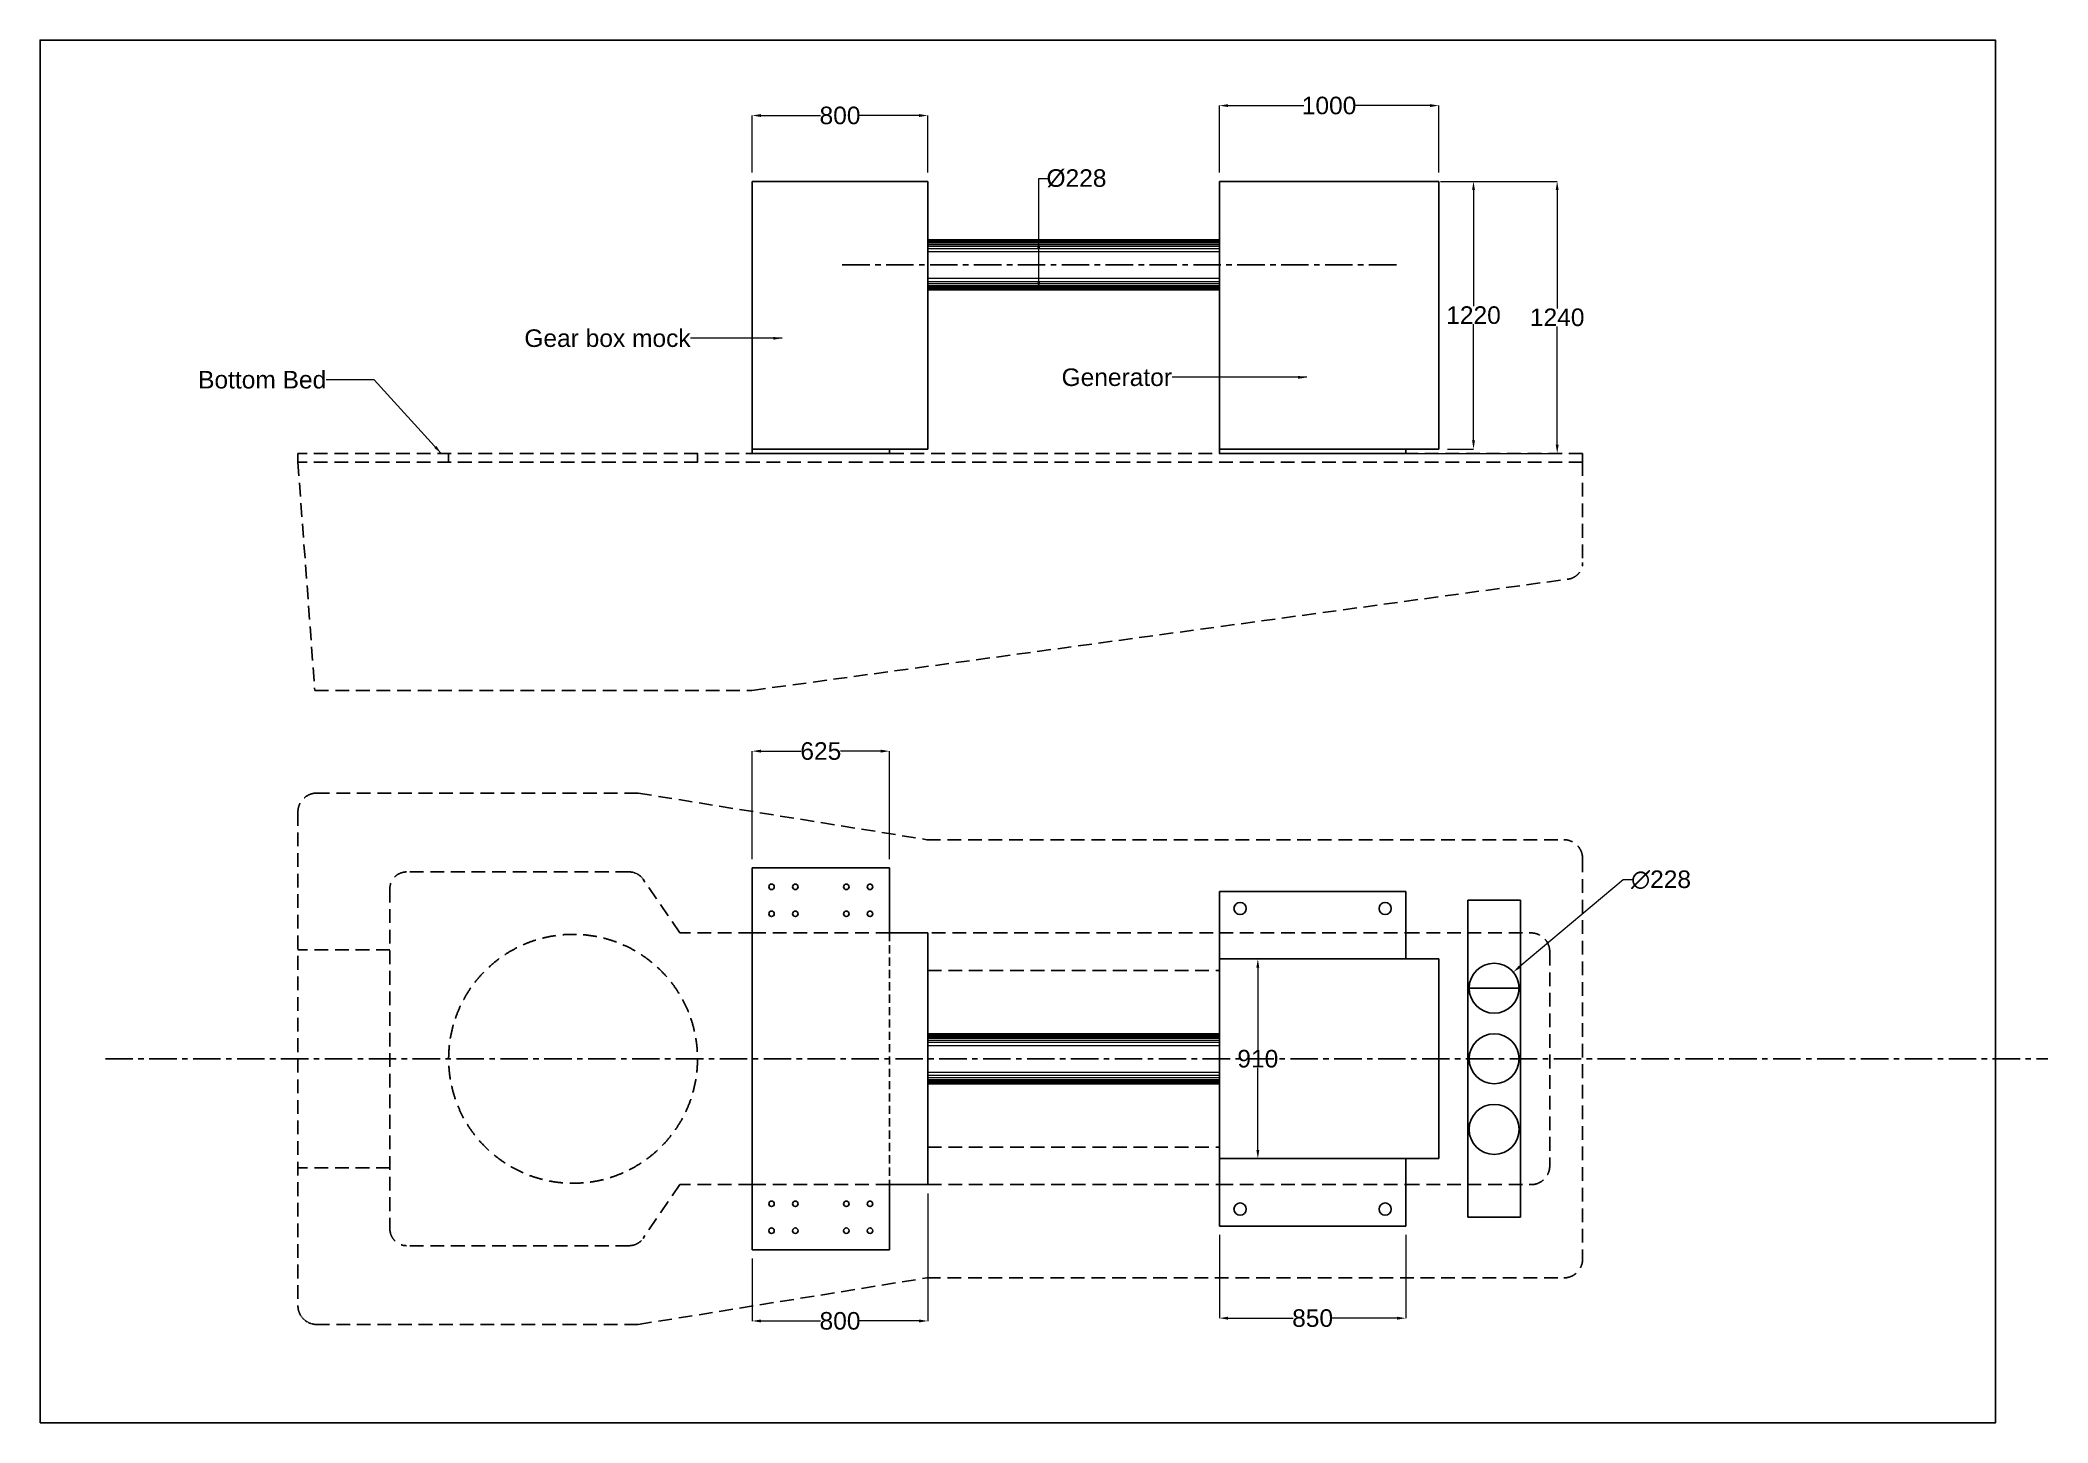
# Model space of a CAD drawing. Header units: inches. Extents: x -6120 to 26487, y 36630 to 73991.
# Drawn here: x -6120 to 3029, y 36630 to 42930 of the extents above; entities that cross this region are included whole.
import ezdxf

# ---------------------------------------------------------------- set-up
doc = ezdxf.new("R2010")
doc.units = ezdxf.units.IN
doc.header["$MEASUREMENT"] = 0
doc.linetypes.add('CENTER', pattern=[2, 1.25, -0.25, 0.25, -0.25])
doc.linetypes.add('HIDDEN', pattern=[0.375, 0.25, -0.125])
doc.layers.get('0').update_dxf_attribs({"true_color": 0xffffff})
doc.layers.get('Defpoints').update_dxf_attribs({"lineweight": 40})
doc.styles.get("Standard").update_dxf_attribs({"font": 'arial.ttf'})
doc.dimstyles.get("Standard").update_dxf_attribs({"dimtxt": 80, "dimasz": 40, "dimexe": 0.593, "dimexo": 40, "dimgap": 0.09, "dimtad": 0, "dimtih": 1, "dimtoh": 1, "dimdec": 0, "dimzin": 0, "dimdsep": 46, "dimtxsty": 'Standard', "dimcen": 0.09, "dimadec": 0, "dimazin": 0, "dimtfac": 1, "dimtdec": 0, "dimtofl": 0, "dimtmove": 0, "dimatfit": 3, "dimfxl": 1, "dimtolj": 1, "dimtzin": 0, "dimlwd": 5, "dimlwe": 5, "dimarcsym": 0})

msp = doc.modelspace()

# ---------------------------------------------------------------- texts
at = {"ltscale": 10, "char_height": 80, "attachment_point": 6}
for s, insert in [('Gear box mock', (-3156.1, 41571.4)), ('Bottom Bed', (-4816.5, 41382.2)), ('Generator ', (-962.5, 41393.5))]:
    msp.add_mtext(s, dxfattribs=dict(at, insert=insert))

# ---------------------------------------------------------------- blocks, each defined once
blk = doc.blocks.new('*D1')
at = {"color": 0, "lineweight": 5, "ltscale": 10, "transparency": 16777216}
for p, q in [((-2875.3, 39198.5), (-2875.3, 39690.9)), ((-2835.3, 39690.3), (-2651.8, 39690.3)), ((-2290.3, 39690.3), (-2473.8, 39690.3)), ((-2250.3, 39198.5), (-2250.3, 39690.9))]:
    blk.add_line(p, q, dxfattribs=at)
at = {"color": 0, "ltscale": 10, "transparency": 16777216}
for points in [[(-2835.3, 39696.9), (-2835.3, 39683.6), (-2875.3, 39690.3)], [(-2290.3, 39696.9), (-2290.3, 39683.6), (-2250.3, 39690.3)]]:
    blk.add_solid(points, dxfattribs=at)
at = {"layer": 'Defpoints', "color": 0, "ltscale": 10, "transparency": 16777216}
for p in [(-2250.3, 39690.3), (-2875.3, 39158.5), (-2250.3, 39158.5)]:
    blk.add_point(p, dxfattribs=at)
at = {"color": 0, "ltscale": 10, "transparency": 16777216, "insert": (-2562.8, 39690.3), "char_height": 80, "attachment_point": 5}
blk.add_mtext('\\A1;625', dxfattribs=at)
blk = doc.blocks.new('*D2')
at = {"color": 0, "lineweight": 5, "ltscale": 10, "transparency": 16777216}
for p, q in [((-2075.3, 37675), (-2075.3, 37093.4)), ((-2875.3, 37378.5), (-2875.3, 37093.4)), ((-2835.3, 37094), (-2563.7, 37094)), ((-2115.3, 37094), (-2386.9, 37094))]:
    blk.add_line(p, q, dxfattribs=at)
at = {"color": 0, "ltscale": 10, "transparency": 16777216}
for points in [[(-2835.3, 37100.7), (-2835.3, 37087.3), (-2875.3, 37094)], [(-2115.3, 37100.7), (-2115.3, 37087.3), (-2075.3, 37094)]]:
    blk.add_solid(points, dxfattribs=at)
at = {"layer": 'Defpoints', "color": 0, "ltscale": 10, "transparency": 16777216}
for p in [(-2075.3, 37715), (-2875.3, 37418.5), (-2875.3, 37094)]:
    blk.add_point(p, dxfattribs=at)
at = {"color": 0, "ltscale": 10, "transparency": 16777216, "insert": (-2475.3, 37094), "char_height": 80, "attachment_point": 5}
blk.add_mtext('\\A1;800', dxfattribs=at)
blk = doc.blocks.new('*D3')
at = {"color": 0, "lineweight": 5, "ltscale": 10, "transparency": 16777216}
for p, q in [((-746.7, 37486), (-746.7, 37106)), ((103.3, 37486), (103.3, 37106)), ((-706.7, 37106.6), (-410.1, 37106.6)), ((63.3, 37106.6), (-233.3, 37106.6))]:
    blk.add_line(p, q, dxfattribs=at)
at = {"color": 0, "ltscale": 10, "transparency": 16777216}
for points in [[(-706.7, 37113.3), (-706.7, 37099.9), (-746.7, 37106.6)], [(63.3, 37113.3), (63.3, 37099.9), (103.3, 37106.6)]]:
    blk.add_solid(points, dxfattribs=at)
at = {"layer": 'Defpoints', "color": 0, "ltscale": 10, "transparency": 16777216}
for p in [(-746.7, 37526), (103.3, 37526), (103.3, 37106.6)]:
    blk.add_point(p, dxfattribs=at)
at = {"color": 0, "ltscale": 10, "transparency": 16777216, "insert": (-321.7, 37106.6), "char_height": 80, "attachment_point": 5}
blk.add_mtext('\\A1;850', dxfattribs=at)
blk = doc.blocks.new('*D4')
at = {"color": 0, "lineweight": 5, "ltscale": 10, "transparency": 16777216}
for p, q in [((-361.7, 38743.5), (-572, 38743.5)), ((-571.4, 38703.5), (-571.4, 38329.4)), ((-571.4, 37873.5), (-571.4, 38247.6)), ((-361.7, 37833.5), (-572, 37833.5))]:
    blk.add_line(p, q, dxfattribs=at)
at = {"color": 0, "ltscale": 10, "transparency": 16777216}
for points in [[(-578.1, 38703.5), (-564.7, 38703.5), (-571.4, 38743.5)], [(-578.1, 37873.5), (-564.7, 37873.5), (-571.4, 37833.5)]]:
    blk.add_solid(points, dxfattribs=at)
at = {"layer": 'Defpoints', "color": 0, "ltscale": 10, "transparency": 16777216}
for p in [(-321.7, 38743.5), (-571.4, 37833.5), (-321.7, 37833.5)]:
    blk.add_point(p, dxfattribs=at)
at = {"color": 0, "ltscale": 10, "transparency": 16777216, "insert": (-571.4, 38288.5), "char_height": 80, "attachment_point": 5}
blk.add_mtext('\\A1;910', dxfattribs=at)
blk = doc.blocks.new('*D5')
at = {"color": 0, "lineweight": 5, "ltscale": 10, "transparency": 16777216}
for p, q in [((1094.1, 39104), (623.3, 38709)), ((1134.1, 39104), (1094.1, 39104)), ((505.2, 38610), (505.4, 38610)), ((505.3, 38609.9), (505.3, 38610.1))]:
    blk.add_line(p, q, dxfattribs=at)
at = {"color": 0, "ltscale": 10, "transparency": 16777216}
blk.add_solid([(619, 38714.1), (627.5, 38703.9), (592.6, 38683.3)], dxfattribs=at)
at = {"layer": 'Defpoints', "color": 0, "ltscale": 10, "transparency": 16777216}
for p in [(592.6, 38683.3), (418, 38536.7)]:
    blk.add_point(p, dxfattribs=at)
at = {"color": 0, "ltscale": 10, "transparency": 16777216, "insert": (1266.1, 39104), "char_height": 80, "attachment_point": 5}
blk.add_mtext('\\A1;∅228', dxfattribs=at)
blk = doc.blocks.new('*D6')
at = {"color": 0, "lineweight": 5, "ltscale": 10, "transparency": 16777216}
for p, q in [((293.3, 42286.5), (412.1, 42286.5)), ((411.5, 42246.5), (411.5, 41717.4)), ((411.5, 41106.5), (411.5, 41635.6)), ((293.3, 41066.5), (412.1, 41066.5))]:
    blk.add_line(p, q, dxfattribs=at)
at = {"color": 0, "ltscale": 10, "transparency": 16777216}
for points in [[(404.9, 42246.5), (418.2, 42246.5), (411.5, 42286.5)], [(404.9, 41106.5), (418.2, 41106.5), (411.5, 41066.5)]]:
    blk.add_solid(points, dxfattribs=at)
at = {"layer": 'Defpoints', "color": 0, "ltscale": 10, "transparency": 16777216}
for p in [(253.3, 42286.5), (253.3, 41066.5), (411.5, 41066.5)]:
    blk.add_point(p, dxfattribs=at)
at = {"color": 0, "ltscale": 10, "transparency": 16777216, "insert": (411.5, 41676.5), "char_height": 80, "attachment_point": 5}
blk.add_mtext('\\A1;1220', dxfattribs=at)
blk = doc.blocks.new('*D7')
at = {"color": 0, "lineweight": 5, "ltscale": 10, "transparency": 16777216}
for p, q in [((260.3, 42286.5), (793.4, 42286.5)), ((792.8, 42246.5), (792.8, 41707.4)), ((792.8, 41086.5), (792.8, 41625.6)), ((143.3, 41046.5), (793.4, 41046.5))]:
    blk.add_line(p, q, dxfattribs=at)
at = {"color": 0, "ltscale": 10, "transparency": 16777216}
for points in [[(786.1, 42246.5), (799.4, 42246.5), (792.8, 42286.5)], [(786.1, 41086.5), (799.4, 41086.5), (792.8, 41046.5)]]:
    blk.add_solid(points, dxfattribs=at)
at = {"layer": 'Defpoints', "color": 0, "ltscale": 10, "transparency": 16777216}
for p in [(220.3, 42286.5), (792.8, 42286.5), (103.3, 41046.5)]:
    blk.add_point(p, dxfattribs=at)
at = {"color": 0, "ltscale": 10, "transparency": 16777216, "insert": (792.8, 41666.5), "char_height": 80, "attachment_point": 5}
blk.add_mtext('\\A1;1240', dxfattribs=at)
blk = doc.blocks.new('*D8')
at = {"color": 0, "lineweight": 5, "ltscale": 10, "transparency": 16777216}
for p, q in [((-2875.3, 42326.5), (-2875.3, 42587)), ((-2835.3, 42586.4), (-2563.7, 42586.4)), ((-2115.3, 42586.4), (-2386.9, 42586.4)), ((-2075.3, 42326.5), (-2075.3, 42587))]:
    blk.add_line(p, q, dxfattribs=at)
at = {"color": 0, "ltscale": 10, "transparency": 16777216}
for points in [[(-2835.3, 42593.1), (-2835.3, 42579.7), (-2875.3, 42586.4)], [(-2115.3, 42593.1), (-2115.3, 42579.7), (-2075.3, 42586.4)]]:
    blk.add_solid(points, dxfattribs=at)
at = {"layer": 'Defpoints', "color": 0, "ltscale": 10, "transparency": 16777216}
for p in [(-2075.3, 42586.4), (-2875.3, 42286.5), (-2075.3, 42286.5)]:
    blk.add_point(p, dxfattribs=at)
at = {"color": 0, "ltscale": 10, "transparency": 16777216, "insert": (-2475.3, 42586.4), "char_height": 80, "attachment_point": 5}
blk.add_mtext('\\A1;800', dxfattribs=at)
blk = doc.blocks.new('*D9')
at = {"color": 0, "lineweight": 5, "ltscale": 10, "transparency": 16777216}
for p, q in [((-746.7, 42326.5), (-746.7, 42632.2)), ((-706.7, 42631.6), (-362.3, 42631.6)), ((213.3, 42631.6), (-131, 42631.6)), ((253.3, 42326.5), (253.3, 42632.2))]:
    blk.add_line(p, q, dxfattribs=at)
at = {"color": 0, "ltscale": 10, "transparency": 16777216}
for points in [[(-706.7, 42638.3), (-706.7, 42625), (-746.7, 42631.6)], [(213.3, 42638.3), (213.3, 42625), (253.3, 42631.6)]]:
    blk.add_solid(points, dxfattribs=at)
at = {"layer": 'Defpoints', "color": 0, "ltscale": 10, "transparency": 16777216}
for p in [(253.3, 42631.6), (-746.7, 42286.5), (253.3, 42286.5)]:
    blk.add_point(p, dxfattribs=at)
at = {"color": 0, "ltscale": 10, "transparency": 16777216, "insert": (-246.7, 42631.6), "char_height": 80, "attachment_point": 5}
blk.add_mtext('\\A1;1000', dxfattribs=at)
blk = doc.blocks.new('*D10')
at = {"color": 0, "lineweight": 5, "ltscale": 10, "transparency": 16777216}
for p, q in [((-1569.9, 42019.5), (-1569.9, 42300)), ((-1569.9, 42300), (-1529.9, 42300)), ((-1437.8, 42019.5), (-1570.5, 42019.5)), ((-1569.9, 41831.5), (-1569.9, 41979.5)), ((-1437.8, 41791.5), (-1570.5, 41791.5))]:
    blk.add_line(p, q, dxfattribs=at)
at = {"color": 0, "ltscale": 10, "transparency": 16777216}
for points in [[(-1576.6, 41979.5), (-1563.2, 41979.5), (-1569.9, 42019.5)], [(-1576.6, 41831.5), (-1563.2, 41831.5), (-1569.9, 41791.5)]]:
    blk.add_solid(points, dxfattribs=at)
at = {"layer": 'Defpoints', "color": 0, "ltscale": 10, "transparency": 16777216}
for p in [(-1397.8, 42019.5), (-1569.9, 41791.5), (-1397.8, 41791.5)]:
    blk.add_point(p, dxfattribs=at)
at = {"color": 0, "ltscale": 10, "transparency": 16777216, "insert": (-1397.8, 42300), "char_height": 80, "attachment_point": 5}
blk.add_mtext('\\A1;%%C228', dxfattribs=at)

# ---------------------------------------------------------------- dimensions: what is measured, and where the dimension line sits
at = {"ltscale": 10}
for base, p1, p2, picture, middle in [((-2075.3, 42586.4), (-2875.3, 42286.5), (-2075.3, 42286.5), '*D8', (-2475.3, 42586.4)), ((253.3, 42631.6), (-746.7, 42286.5), (253.3, 42286.5), '*D9', (-246.7, 42631.6)), ((-2250.3, 39690.3), (-2875.3, 39158.5), (-2250.3, 39158.5), '*D1', (-2562.8, 39690.3)), ((-2875.3, 37094), (-2075.3, 37715), (-2875.3, 37418.5), '*D2', (-2475.3, 37094)), ((103.3, 37106.6), (-746.7, 37526), (103.3, 37526), '*D3', (-321.7, 37106.6))]:
    dim = msp.add_linear_dim(base=base, p1=p1, p2=p2, dimstyle='Standard', dxfattribs=at)
    dim.commit()
    dim.dimension.update_dxf_attribs({"geometry": picture, "text_midpoint": middle})
dim = msp.add_linear_dim(base=(-1569.9, 41791.5), p1=(-1397.8, 42019.5), p2=(-1397.8, 41791.5), angle=90, text='%%C<>', dimstyle='Standard', dxfattribs=at)
dim.commit()
dim.dimension.update_dxf_attribs({"geometry": '*D10', "text_midpoint": (-1397.8, 42300), "dimtype": 160})
for base, p1, p2, picture, middle in [((792.8, 42286.5), (103.3, 41046.5), (220.3, 42286.5), '*D7', (792.8, 41666.5)), ((-571.4, 37833.5), (-321.7, 38743.5), (-321.7, 37833.5), '*D4', (-571.4, 38288.5))]:
    dim = msp.add_linear_dim(base=base, p1=p1, p2=p2, angle=90, dimstyle='Standard', dxfattribs=at)
    dim.commit()
    dim.dimension.update_dxf_attribs({"geometry": picture, "text_midpoint": middle})
dim = msp.add_linear_dim(base=(411.5, 41066.5), p1=(253.3, 42286.5), p2=(253.3, 41066.5), angle=90, dimstyle='Standard', dxfattribs=at)
dim.commit()
dim.dimension.update_dxf_attribs({"geometry": '*D6', "text_midpoint": (411.5, 41676.5), "dimtype": 160})
dim = msp.add_diameter_dim_2p(p1=(418, 38536.7), p2=(592.6, 38683.3), dimstyle='Standard', dxfattribs=at)
dim.commit()
dim.dimension.update_dxf_attribs({"geometry": '*D5', "text_midpoint": (1266.1, 39104), "dimtype": 163})

# ---------------------------------------------------------------- linework, layer by layer
at = {"ltscale": 10}
for p, q in [((-2875.3, 42286.5), (-2875.3, 41066.5)), ((-2875.3, 42286.5), (-2075.3, 42286.5)), ((-2075.3, 42286.5), (-2075.3, 41066.5)), ((-746.7, 42286.5), (253.3, 42286.5)), ((-746.7, 42286.5), (-746.7, 41066.5)), ((253.3, 42286.5), (253.3, 41066.5)), ((-2075.3, 42019.5), (-746.7, 42019.5)), ((-2075.3, 41791.5), (-746.7, 41791.5)), ((-2875.3, 41066.5), (-2075.3, 41066.5)), ((-2875.3, 41066.5), (-2875.3, 41046.5)), ((-2875.3, 41046.5), (-2250.3, 41046.5)), ((-2250.3, 41066.5), (-2250.3, 41046.5)), ((-746.7, 41066.5), (253.3, 41066.5)), ((-746.7, 41066.5), (-746.7, 41046.5)), ((-746.7, 41046.5), (103.3, 41046.5)), ((103.3, 41066.5), (103.3, 41046.5)), ((908.7, 41006.5), (908.7, 41046.5)), ((-746.7, 39051), (-746.7, 38743.5)), ((-746.7, 39051), (103.3, 39051)), ((103.3, 39051), (103.3, 38743.5)), ((385.3, 39010.8), (385.3, 37566.2)), ((385.3, 39010.8), (625.3, 39010.8)), ((625.3, 39010.8), (625.3, 37566.2)), ((-2875.3, 38862), (-2875.3, 37715)), ((-2250.3, 38862), (-2075.3, 38862)), ((-2075.3, 38862), (-2075.3, 37715)), ((-746.7, 37833.5), (-746.7, 38743.5)), ((253.3, 38743.5), (-746.7, 38743.5)), ((253.3, 37833.5), (253.3, 38743.5)), ((385.3, 38610), (625.3, 38610)), ((-2075.3, 38402.5), (-746.7, 38402.5)), ((-2075.3, 38174.5), (-746.7, 38174.5)), ((-746.7, 37833.5), (-746.7, 37526)), ((253.3, 37833.5), (-746.7, 37833.5)), ((103.3, 37833.5), (103.3, 37526)), ((-2250.3, 37715), (-2075.3, 37715)), ((-746.7, 37526), (103.3, 37526)), ((385.3, 37566.2), (625.3, 37566.2))]:
    msp.add_line(p, q, dxfattribs=at)
at = {"color": 8, "lineweight": 5, "ltscale": 10}
for p, q in [((-2075.3, 42016.9), (-746.7, 42016.9)), ((-2075.3, 42013.7), (-746.7, 42013.7)), ((-2075.3, 42010.2), (-746.7, 42010.2)), ((-2075.3, 42005.6), (-746.7, 42005.6)), ((-2075.3, 41999.1), (-746.7, 41999.1)), ((-2075.3, 41990.6), (-746.7, 41990.6)), ((-2075.3, 41980.7), (-746.7, 41980.7)), ((-2075.3, 41966.3), (-746.7, 41966.3)), ((-2075.3, 41844.7), (-746.7, 41844.7)), ((-2075.3, 41830.4), (-746.7, 41830.4)), ((-2075.3, 41820.4), (-746.7, 41820.4)), ((-2075.3, 41811.9), (-746.7, 41811.9)), ((-2075.3, 41805.4), (-746.7, 41805.4)), ((-2075.3, 41800.8), (-746.7, 41800.8)), ((-2075.3, 41797.3), (-746.7, 41797.3)), ((-2075.3, 41794.2), (-746.7, 41794.2)), ((-2075.3, 38399.9), (-746.7, 38399.9)), ((-2075.3, 38396.7), (-746.7, 38396.7)), ((-2075.3, 38393.2), (-746.7, 38393.2)), ((-2075.3, 38388.6), (-746.7, 38388.6)), ((-2075.3, 38382.1), (-746.7, 38382.1)), ((-2075.3, 38373.6), (-746.7, 38373.6)), ((-2075.3, 38363.7), (-746.7, 38363.7)), ((-2075.3, 38349.3), (-746.7, 38349.3)), ((-2075.3, 38227.7), (-746.7, 38227.7)), ((-2075.3, 38213.3), (-746.7, 38213.3)), ((-2075.3, 38203.4), (-746.7, 38203.4)), ((-2075.3, 38194.9), (-746.7, 38194.9)), ((-2075.3, 38188.4), (-746.7, 38188.4)), ((-2075.3, 38183.8), (-746.7, 38183.8)), ((-2075.3, 38180.3), (-746.7, 38180.3)), ((-2075.3, 38177.1), (-746.7, 38177.1))]:
    msp.add_line(p, q, dxfattribs=at)
at = {"color": 252, "linetype": 'CENTER', "ltscale": 100, "true_color": 0x939598}
for p, q in [((-2464.9, 41905.5), (82.4, 41905.5)), ((-5823.1, 38288.5), (3028.7, 38288.5))]:
    msp.add_line(p, q, dxfattribs=at)
at = {"color": 251, "linetype": 'HIDDEN', "ltscale": 250, "true_color": 0x696b6d}
for p, q in [((-4945.6, 41006.5), (-4945.6, 41046.5)), ((908.7, 41046.5), (-4945.6, 41046.5)), ((908.7, 41006.5), (-4945.6, 41006.5)), ((-4945.6, 41006.5), (-4868.6, 39967)), ((-4258.7, 41006.5), (-4258.7, 41046.5)), ((-3124.7, 41006.5), (-3124.7, 41046.5)), ((908.7, 41006.5), (908.7, 40549.4)), ((-2876.7, 39967), (842.7, 40473.9)), ((-4868.6, 39967), (-2876.7, 39967)), ((-3395.5, 39499.2), (-4859.6, 39499.2)), ((-3395.5, 39499.2), (-2079.4, 39286.8)), ((-4945.6, 39413.2), (-4945.6, 37163.8)), ((-2079.4, 39286.8), (822.7, 39286.8)), ((908.7, 39200.9), (908.7, 37376.1)), ((-3435.7, 39140), (-4450.1, 39140)), ((-3205.1, 38862), (-3372.8, 39106.8)), ((-4526.3, 39063.7), (-4526.3, 37513.3)), ((-2875.3, 38862), (-3205.1, 38862)), ((-2250.3, 38862), (-2875.3, 38862)), ((-2150.3, 38862), (-746.7, 38862)), ((-746.7, 38862), (103.3, 38862)), ((103.3, 38862), (673, 38862)), ((-4526.3, 38785.4), (-4945.6, 38785.4)), ((759, 38776.1), (759, 37800.9)), ((-2075.3, 38690.4), (-746.7, 38690.4)), ((-2075.3, 37886.6), (-746.7, 37886.6)), ((-4526.3, 37791.6), (-4945.6, 37791.6)), ((-3205.1, 37715), (-3372.8, 37470.2)), ((-2875.3, 37715), (-3205.1, 37715)), ((-2875.3, 37715), (-2250.3, 37715)), ((-2075.3, 37715), (-746.7, 37715)), ((-746.7, 37715), (103.3, 37715)), ((103.3, 37715), (673, 37715)), ((-3435.7, 37437), (-4450.1, 37437)), ((-3395.5, 37077.8), (-2079.4, 37290.2)), ((-2079.4, 37290.2), (822.7, 37290.2)), ((-3395.5, 37077.8), (-4859.6, 37077.8))]:
    msp.add_line(p, q, dxfattribs=at)
for p, q in [((-2875.3, 39158.5), (-2250.3, 39158.5)), ((-2875.3, 38862), (-2875.3, 39158.5)), ((-2250.3, 38862), (-2250.3, 39158.5)), ((-2875.3, 37418.5), (-2875.3, 37715)), ((-2250.3, 37418.5), (-2250.3, 37715)), ((-2875.3, 37418.5), (-2250.3, 37418.5))]:
    msp.add_line(p, q)
at = {"color": 252, "linetype": 'HIDDEN', "ltscale": 10, "true_color": 0x939598}
msp.add_line((-2250.3, 38862), (-2150.3, 38862), dxfattribs=at)
at = {"linetype": 'HIDDEN', "ltscale": 150}
msp.add_line((-2250.3, 38862), (-2250.3, 37715), dxfattribs=at)
at = {"ltscale": 10}
msp.add_lwpolyline([(-6120.2, 36629.8), (2789.8, 36629.8), (2789.8, 42929.8), (-6120.2, 42929.8)], close=True, dxfattribs=at)
for centre, radius in [((-2787.2, 39071.9), 12.5), ((-2678.9, 39071.9), 12.5), ((-2446.7, 39071.9), 12.5), ((-2338.4, 39071.9), 12.5), ((-652.3, 38973.3), 27.8), ((8.9, 38973.3), 27.8), ((-2787.2, 38949.2), 12.5), ((-2678.9, 38949.2), 12.5), ((-2446.7, 38949.2), 12.5), ((-2338.4, 38949.2), 12.5), ((505.3, 38610), 114), ((505.3, 38288.5), 114), ((505.3, 37967), 114), ((-2787.2, 37627.8), 12.5), ((-2678.9, 37627.8), 12.5), ((-2446.7, 37627.8), 12.5), ((-2338.4, 37627.8), 12.5), ((-652.3, 37603.7), 27.8), ((8.9, 37603.7), 27.8), ((-2787.2, 37505.1), 12.5), ((-2678.9, 37505.1), 12.5), ((-2446.7, 37505.1), 12.5), ((-2338.4, 37505.1), 12.5)]:
    msp.add_circle(centre, radius, dxfattribs=at)
at = {"color": 251, "linetype": 'HIDDEN', "ltscale": 250, "true_color": 0x696b6d}
msp.add_circle((-3691.7, 38288.5), 567, dxfattribs=at)
for centre, radius, start, end in [((832.4, 40549.4), 76.3, 277.75964, 0), ((-4859.6, 39413.2), 85.9, 90, 180), ((822.7, 39200.9), 85.9, 0, 90), ((-4450.1, 39063.7), 76.3, 90, 180), ((673, 38776.1), 85.9, 0, 90), ((673, 37800.9), 85.9, 270, 0), ((-4450.1, 37513.3), 76.3, 180, 270), ((-3435.7, 37513.3), 76.3, 270, 325.59234), ((822.7, 37376.1), 85.9, 270, 0)]:
    msp.add_arc(centre, radius, start, end, dxfattribs=at)
at = {"color": 251, "linetype": 'HIDDEN', "ltscale": 10, "true_color": 0x696b6d}
for centre, radius, start, end in [((-3435.7, 39063.7), 76.3, 34.40766, 90), ((-4859.6, 37163.8), 85.9, 180, 270)]:
    msp.add_arc(centre, radius, start, end, dxfattribs=at)

msp.set_redraw_order([(e.dxf.handle, doc.entitydb.next_handle()) for e in msp.query("TEXT MTEXT ATTDEF DIMENSION ARC_DIMENSION")])  # texts and dimensions are drawn at this point

# ---------------------------------------------------------------- leaders
at = {"ltscale": 10, "annotation_type": 0, "has_hookline": 1, "hookline_direction": 1}
for points, text_width in [([(-2739, 41571.4), (-3156.1, 41571.4)], 751.4), ([(-4292.3, 41046.5), (-4597.6, 41382.2), (-4816.5, 41382.2)], 567.7), ([(-347.6, 41393.5), (-962.4, 41393.5)], 498.8)]:
    msp.add_leader(points, dimstyle='Standard', dxfattribs=dict(at, text_width=text_width))

doc.saveas('drawing.dxf')
